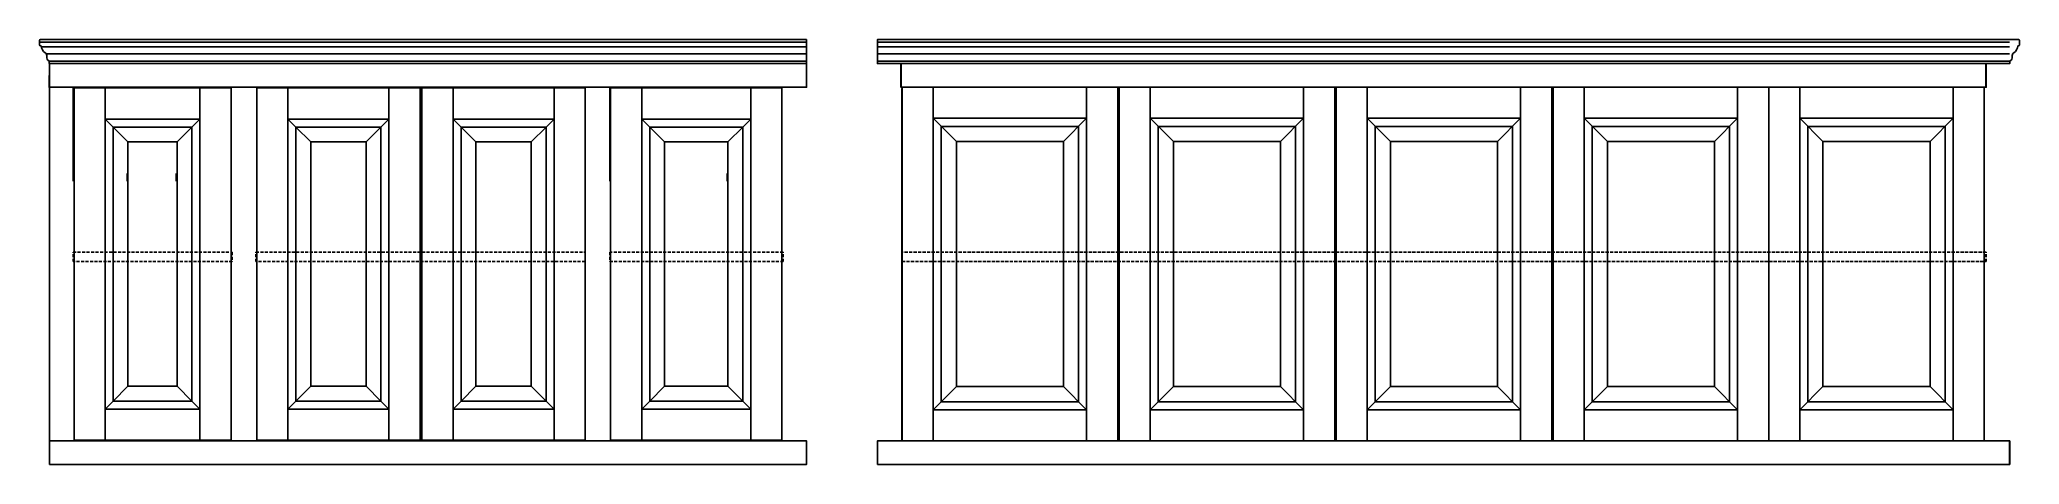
# Model space of a CAD drawing. Header units: inches. Extents: x 150 to 4791, y 0 to 2451.
# Drawn here: x 594 to 4791, y 1550 to 2451 of the extents above; entities that cross this region are included whole.
import ezdxf

# ---------------------------------------------------------------- set-up
doc = ezdxf.new("R2010")
doc.units = ezdxf.units.IN
doc.header["$MEASUREMENT"] = 0
doc.linetypes.add('HIDDEN', pattern=[9.525, 6.35, -3.175])

msp = doc.modelspace()

# ---------------------------------------------------------------- linework, layer by layer
at = {"color": 252}
for p, q in [((594, 2439), (594, 2450)), ((594, 2445.5), (2220, 2445.5)), ((595, 2451), (2220, 2451)), ((595, 2438), (597.5, 2438)), ((597.7, 2435.5), (2220, 2435.5)), ((2220, 2451), (2220, 2400)), ((2370, 2445.5), (4770, 2445.5)), ((2370, 2435.5), (4770, 2435.5)), ((4789.9, 2438), (4787.4, 2438)), ((4790.9, 2439), (4790.9, 2450)), ((608.1, 2420.5), (2220, 2420.5)), ((614, 2405.5), (2220, 2405.5)), ((614, 2401), (614, 2405.5)), ((615, 2400), (615, 1550)), ((2220, 2400), (615, 2400)), ((2370, 2420.5), (4770, 2420.5)), ((2370, 2405.5), (4770, 2405.5)), ((2370, 2400), (4770, 2400)), ((4770.9, 2401), (4770.9, 2405.5)), ((665, 2350), (665, 2188)), ((665, 2350), (665, 2150.6)), ((667, 2348.5), (934, 2348.5)), ((667, 2348.5), (667, 2165.2)), ((733, 2348.5), (733, 2186.5)), ((747.1, 2350), (932, 2350)), ((879.5, 2348.5), (1000, 2348.5)), ((934, 2186.5), (934, 2348.5)), ((1000, 2348.5), (1000, 1601.5)), ((1052.5, 2350), (1752.5, 2350)), ((1238, 2348.5), (1054.5, 2348.5)), ((1054.5, 2348.5), (1054.5, 2186.5)), ((1054.5, 2348.5), (1054.5, 2149.1)), ((1054.5, 2348.5), (1054.5, 2165.2)), ((1400.5, 2348.5), (1120.5, 2348.5)), ((1318.4, 2348.5), (1120.5, 2348.5)), ((1120.5, 2186.5), (1120.5, 2348.5)), ((1334.5, 2348.5), (1334.5, 2186.5)), ((1400.5, 2348.5), (1400.5, 2186.5)), ((1400.5, 2348.5), (1400.5, 2149.1)), ((1400.5, 2348.5), (1400.5, 2165.2)), ((1404.5, 2348.5), (1684.5, 2348.5)), ((1404.5, 2348.5), (1404.5, 2186.5)), ((1404.5, 2348.5), (1404.5, 2149.1)), ((1404.5, 2348.5), (1404.5, 2165.2)), ((1470.5, 2348.5), (1470.5, 2186.5)), ((1486.6, 2348.5), (1684.5, 2348.5)), ((1567, 2348.5), (1750.5, 2348.5)), ((1684.5, 2186.5), (1684.5, 2348.5)), ((1750.5, 2348.5), (1750.5, 2186.5)), ((1750.5, 2348.5), (1750.5, 2149.1)), ((1750.5, 2348.5), (1750.5, 2165.2)), ((1802.5, 2350), (1802.5, 2188)), ((1802.5, 2350), (1802.5, 2150.6)), ((1804.5, 2348.5), (2101.5, 2348.5)), ((1804.5, 2348.5), (1804.5, 2165.2)), ((1870.5, 2348.5), (1870.5, 2186.5)), ((1884.6, 2350), (2099.5, 2350)), ((2017, 2348.5), (2167.5, 2348.5)), ((2101.5, 2186.5), (2101.5, 2348.5)), ((2167.5, 2348.5), (2167.5, 2165.2)), ((2422, 2347), (2422, 2185)), ((2422, 2347), (2422, 2147.6)), ((2422, 2347), (2422, 2163.7)), ((733, 2282.5), (733, 2149.1)), ((733, 2282.5), (733, 2165.2)), ((934, 2282.5), (733, 2282.5)), ((750, 2265.5), (733, 2282.5)), ((934, 2282.5), (749.1, 2282.5)), ((934, 2282.5), (879.5, 2282.5)), ((917, 2265.5), (934, 2282.5)), ((934, 2165.2), (934, 2282.5)), ((934, 2149.1), (934, 2282.5)), ((1120.5, 2165.2), (1120.5, 2282.5)), ((1120.5, 2149.1), (1120.5, 2282.5)), ((1120.5, 2282.5), (1238, 2282.5)), ((1120.5, 2282.5), (1318.4, 2282.5)), ((1120.5, 2282.5), (1334.5, 2282.5)), ((1137.5, 2265.5), (1120.5, 2282.5)), ((1317.5, 2265.5), (1334.5, 2282.5)), ((1334.5, 2282.5), (1334.5, 2149.1)), ((1334.5, 2282.5), (1334.5, 2165.2)), ((1470.5, 2282.5), (1470.5, 2149.1)), ((1470.5, 2282.5), (1470.5, 2165.2)), ((1684.5, 2282.5), (1470.5, 2282.5)), ((1487.5, 2265.5), (1470.5, 2282.5)), ((1684.5, 2282.5), (1486.6, 2282.5)), ((1684.5, 2282.5), (1567, 2282.5)), ((1667.5, 2265.5), (1684.5, 2282.5)), ((1684.5, 2165.2), (1684.5, 2282.5)), ((1684.5, 2149.1), (1684.5, 2282.5)), ((1870.5, 2282.5), (1870.5, 2149.1)), ((1870.5, 2282.5), (1870.5, 2165.2)), ((2101.5, 2282.5), (1870.5, 2282.5)), ((1887.5, 2265.5), (1870.5, 2282.5)), ((2101.5, 2282.5), (1886.6, 2282.5)), ((2101.5, 2282.5), (2017, 2282.5)), ((2084.5, 2265.5), (2101.5, 2282.5)), ((2101.5, 2165.2), (2101.5, 2282.5)), ((2101.5, 2149.1), (2101.5, 2282.5)), ((2488.5, 2284), (2537.5, 2235)), ((2764.5, 2235), (2813.5, 2284)), ((2948.5, 2284), (2997.5, 2235)), ((3224.5, 2235), (3273.5, 2284)), ((3408.5, 2284), (3457.5, 2235)), ((3684.5, 2235), (3733.5, 2284)), ((3868.5, 2284), (3917.5, 2235)), ((4144.5, 2235), (4193.5, 2284)), ((4325.5, 2284), (4374.5, 2235)), ((4601.5, 2235), (4650.5, 2284)), ((917, 2265.5), (749.1, 2265.5)), ((750, 2265.5), (750, 2186.5)), ((750, 2265.5), (750, 2149.1)), ((750, 2265.5), (750, 2165.2)), ((917, 2265.5), (750, 2265.5)), ((750, 2265.5), (781.3, 2234.2)), ((781.3, 2234.2), (781.3, 2186.5)), ((781.3, 2234.2), (781.3, 2149.1)), ((885.7, 2234.2), (781.3, 2234.2)), ((885.7, 2234.2), (781.3, 2234.2)), ((917, 2265.5), (879.5, 2265.5)), ((885.7, 2234.2), (879.5, 2234.2)), ((917, 2265.5), (885.7, 2234.2)), ((885.7, 2234.2), (885.7, 2186.5)), ((885.7, 2234.2), (885.7, 2149.1)), ((917, 2165.2), (917, 2265.5)), ((917, 2149.1), (917, 2265.5)), ((917, 2186.5), (917, 2265.5)), ((1137.5, 2165.2), (1137.5, 2265.5)), ((1137.5, 2149.1), (1137.5, 2265.5)), ((1137.5, 2186.5), (1137.5, 2265.5)), ((1137.5, 2265.5), (1238, 2265.5)), ((1137.5, 2265.5), (1318.4, 2265.5)), ((1137.5, 2265.5), (1317.5, 2265.5)), ((1137.5, 2265.5), (1168.8, 2234.2)), ((1168.8, 2234.2), (1168.8, 2186.5)), ((1168.8, 2234.2), (1168.8, 2149.1)), ((1168.8, 2234.2), (1238, 2234.2)), ((1168.8, 2234.2), (1286.2, 2234.2)), ((1168.8, 2234.2), (1286.2, 2234.2)), ((1317.5, 2265.5), (1286.2, 2234.2)), ((1286.2, 2234.2), (1286.2, 2186.5)), ((1286.2, 2234.2), (1286.2, 2149.1)), ((1317.5, 2265.5), (1317.5, 2186.5)), ((1317.5, 2265.5), (1317.5, 2149.1)), ((1317.5, 2265.5), (1317.5, 2165.2)), ((1667.5, 2265.5), (1486.6, 2265.5)), ((1487.5, 2265.5), (1487.5, 2186.5)), ((1487.5, 2265.5), (1487.5, 2149.1)), ((1487.5, 2265.5), (1487.5, 2165.2)), ((1667.5, 2265.5), (1487.5, 2265.5)), ((1487.5, 2265.5), (1518.8, 2234.2)), ((1518.8, 2234.2), (1518.8, 2186.5)), ((1518.8, 2234.2), (1518.8, 2149.1)), ((1636.2, 2234.2), (1518.8, 2234.2)), ((1636.2, 2234.2), (1518.8, 2234.2)), ((1667.5, 2265.5), (1567, 2265.5)), ((1636.2, 2234.2), (1567, 2234.2)), ((1667.5, 2265.5), (1636.2, 2234.2)), ((1636.2, 2234.2), (1636.2, 2186.5)), ((1636.2, 2234.2), (1636.2, 2149.1)), ((1667.5, 2165.2), (1667.5, 2265.5)), ((1667.5, 2149.1), (1667.5, 2265.5)), ((1667.5, 2186.5), (1667.5, 2265.5)), ((2084.5, 2265.5), (1886.6, 2265.5)), ((1887.5, 2265.5), (1887.5, 2186.5)), ((1887.5, 2265.5), (1887.5, 2149.1)), ((1887.5, 2265.5), (1887.5, 2165.2)), ((2084.5, 2265.5), (1887.5, 2265.5)), ((1887.5, 2265.5), (1918.8, 2234.2)), ((1918.8, 2234.2), (1918.8, 2186.5)), ((1918.8, 2234.2), (1918.8, 2149.1)), ((2053.2, 2234.2), (1918.8, 2234.2)), ((2053.2, 2234.2), (1918.8, 2234.2)), ((2084.5, 2265.5), (2017, 2265.5)), ((2053.2, 2234.2), (2017, 2234.2)), ((2084.5, 2265.5), (2053.2, 2234.2)), ((2053.2, 2234.2), (2053.2, 2186.5)), ((2053.2, 2234.2), (2053.2, 2149.1)), ((2084.5, 2165.2), (2084.5, 2265.5)), ((2084.5, 2149.1), (2084.5, 2265.5)), ((2084.5, 2186.5), (2084.5, 2265.5)), ((667, 2165.2), (667, 1601.5)), ((733, 2165.2), (733, 1601.5)), ((750, 2165.2), (750, 1684.5)), ((779.3, 2150.6), (779.3, 2166.7)), ((781.3, 2165.2), (781.3, 1715.8)), ((883.7, 2150.6), (883.7, 2166.7)), ((885.7, 2165.2), (885.7, 1715.8)), ((917, 1684.5), (917, 2165.2)), ((934, 1601.5), (934, 2165.2)), ((1054.5, 2165.2), (1054.5, 1601.5)), ((1120.5, 1601.5), (1120.5, 2165.2)), ((1137.5, 1684.5), (1137.5, 2165.2)), ((1168.8, 2149.1), (1168.8, 2165.2)), ((1168.8, 2165.2), (1168.8, 1715.8)), ((1286.2, 2149.1), (1286.2, 2165.2)), ((1286.2, 2165.2), (1286.2, 1715.8)), ((1317.5, 2165.2), (1317.5, 1684.5)), ((1334.5, 2165.2), (1334.5, 1601.5)), ((1400.5, 2165.2), (1400.5, 1601.5)), ((1404.5, 2165.2), (1404.5, 1601.5)), ((1470.5, 2165.2), (1470.5, 1601.5)), ((1487.5, 2165.2), (1487.5, 1684.5)), ((1518.8, 2149.1), (1518.8, 2165.2)), ((1518.8, 2165.2), (1518.8, 1715.8)), ((1636.2, 2149.1), (1636.2, 2165.2)), ((1636.2, 2165.2), (1636.2, 1715.8)), ((1667.5, 1684.5), (1667.5, 2165.2)), ((1684.5, 1601.5), (1684.5, 2165.2)), ((1750.5, 2165.2), (1750.5, 1601.5)), ((1804.5, 2165.2), (1804.5, 1601.5)), ((1870.5, 2165.2), (1870.5, 1601.5)), ((1887.5, 2165.2), (1887.5, 1684.5)), ((1918.8, 2165.2), (1918.8, 1715.8)), ((2051.2, 2150.6), (2051.2, 2166.7)), ((2053.2, 2165.2), (2053.2, 1715.8)), ((2084.5, 1684.5), (2084.5, 2165.2)), ((2101.5, 1601.5), (2101.5, 2165.2)), ((2167.5, 2165.2), (2167.5, 1601.5)), ((2422, 2163.7), (2422, 1600)), ((750, 1684.5), (733, 1667.5)), ((917, 1684.5), (749.1, 1684.5)), ((917, 1684.5), (749.1, 1684.5)), ((750, 1684.5), (781.3, 1715.8)), ((917, 1684.5), (750, 1684.5)), ((917, 1684.5), (750, 1684.5)), ((885.7, 1715.8), (781.3, 1715.8)), ((885.7, 1715.8), (781.3, 1715.8)), ((885.7, 1715.8), (879.5, 1715.8)), ((917, 1684.5), (879.5, 1684.5)), ((917, 1684.5), (879.5, 1684.5)), ((917, 1684.5), (885.7, 1715.8)), ((917, 1684.5), (934, 1667.5)), ((1137.5, 1684.5), (1120.5, 1667.5)), ((1137.5, 1684.5), (1168.8, 1715.8)), ((1137.5, 1684.5), (1238, 1684.5)), ((1137.5, 1684.5), (1318.4, 1684.5)), ((1137.5, 1684.5), (1317.5, 1684.5)), ((1137.5, 1684.5), (1238, 1684.5)), ((1137.5, 1684.5), (1318.4, 1684.5)), ((1137.5, 1684.5), (1317.5, 1684.5)), ((1168.8, 1715.8), (1238, 1715.8)), ((1168.8, 1715.8), (1286.2, 1715.8)), ((1168.8, 1715.8), (1286.2, 1715.8)), ((1317.5, 1684.5), (1286.2, 1715.8)), ((1317.5, 1684.5), (1334.5, 1667.5)), ((1487.5, 1684.5), (1470.5, 1667.5)), ((1667.5, 1684.5), (1486.6, 1684.5)), ((1667.5, 1684.5), (1486.6, 1684.5)), ((1487.5, 1684.5), (1518.8, 1715.8)), ((1667.5, 1684.5), (1487.5, 1684.5)), ((1667.5, 1684.5), (1487.5, 1684.5)), ((1636.2, 1715.8), (1518.8, 1715.8)), ((1636.2, 1715.8), (1518.8, 1715.8)), ((1636.2, 1715.8), (1567, 1715.8)), ((1667.5, 1684.5), (1567, 1684.5)), ((1667.5, 1684.5), (1567, 1684.5)), ((1667.5, 1684.5), (1636.2, 1715.8)), ((1667.5, 1684.5), (1684.5, 1667.5)), ((1887.5, 1684.5), (1870.5, 1667.5)), ((2084.5, 1684.5), (1886.6, 1684.5)), ((2084.5, 1684.5), (1886.6, 1684.5)), ((1887.5, 1684.5), (1918.8, 1715.8)), ((2084.5, 1684.5), (1887.5, 1684.5)), ((2084.5, 1684.5), (1887.5, 1684.5)), ((2053.2, 1715.8), (1918.8, 1715.8)), ((2053.2, 1715.8), (1918.8, 1715.8)), ((2053.2, 1715.8), (2017, 1715.8)), ((2084.5, 1684.5), (2017, 1684.5)), ((2084.5, 1684.5), (2017, 1684.5)), ((2084.5, 1684.5), (2053.2, 1715.8)), ((2084.5, 1684.5), (2101.5, 1667.5)), ((2537.5, 1715), (2488.5, 1666)), ((2764.5, 1715), (2813.5, 1666)), ((2997.5, 1715), (2948.5, 1666)), ((3224.5, 1715), (3273.5, 1666)), ((3457.5, 1715), (3408.5, 1666)), ((3684.5, 1715), (3733.5, 1666)), ((3917.5, 1715), (3868.5, 1666)), ((4144.5, 1715), (4193.5, 1666)), ((4374.5, 1715), (4325.5, 1666)), ((4601.5, 1715), (4650.5, 1666)), ((934, 1667.5), (733, 1667.5)), ((934, 1667.5), (749.1, 1667.5)), ((934, 1667.5), (879.5, 1667.5)), ((1120.5, 1667.5), (1238, 1667.5)), ((1120.5, 1667.5), (1318.4, 1667.5)), ((1120.5, 1667.5), (1334.5, 1667.5)), ((1684.5, 1667.5), (1470.5, 1667.5)), ((1684.5, 1667.5), (1486.6, 1667.5)), ((1684.5, 1667.5), (1567, 1667.5)), ((2101.5, 1667.5), (1870.5, 1667.5)), ((2101.5, 1667.5), (1886.6, 1667.5)), ((2101.5, 1667.5), (2017, 1667.5)), ((665, 1600), (1002.5, 1600)), ((934, 1601.5), (667, 1601.5)), ((1000, 1601.5), (879.5, 1601.5)), ((1052.5, 1600), (1752.5, 1600)), ((1054.5, 1601.5), (1238, 1601.5)), ((1120.5, 1601.5), (1318.4, 1601.5)), ((1120.5, 1601.5), (1400.5, 1601.5)), ((1684.5, 1601.5), (1404.5, 1601.5)), ((1684.5, 1601.5), (1486.6, 1601.5)), ((1750.5, 1601.5), (1567, 1601.5)), ((1802.5, 1600), (2170, 1600)), ((1802.5, 1600), (2170, 1600)), ((2101.5, 1601.5), (1804.5, 1601.5)), ((2167.5, 1601.5), (2017, 1601.5)), ((615, 1550), (2220, 1550)), ((1802.5, 1550), (1802.5, 1550)), ((2370, 1550), (4770, 1550)), ((2370.5, 1550), (4770.5, 1550))]:
    msp.add_line(p, q, dxfattribs=at)
msp.add_lwpolyline([(4770, 2400), (2370, 2400), (2370, 2451), (4790, 2451)], dxfattribs=at)
for points in [[(615, 2400), (2220, 2400), (2220, 2350), (614, 2350)], [(2420, 2400), (4720, 2400), (4720, 2350), (2420, 2350)], [(2420.5, 2400), (4720.5, 2400), (4720.5, 2350), (2420.5, 2350)], [(2422.5, 2350), (2488.5, 2350), (2488.5, 1600), (2422.5, 1600)], [(2488.5, 2350), (2813.5, 2350), (2813.5, 2284), (2488.5, 2284)], [(2813.5, 2350), (2879.5, 2350), (2879.5, 1600), (2813.5, 1600)], [(2882.5, 2350), (2948.5, 2350), (2948.5, 1600), (2882.5, 1600)], [(2948.5, 2350), (3273.5, 2350), (3273.5, 2284), (2948.5, 2284)], [(3273.5, 2350), (3339.5, 2350), (3339.5, 1600), (3273.5, 1600)], [(3342.5, 2350), (3408.5, 2350), (3408.5, 1600), (3342.5, 1600)], [(3408.5, 2350), (3733.5, 2350), (3733.5, 2284), (3408.5, 2284)], [(3733.5, 2350), (3799.5, 2350), (3799.5, 1600), (3733.5, 1600)], [(3802.5, 2350), (3868.5, 2350), (3868.5, 1600), (3802.5, 1600)], [(3868.5, 2350), (4193.5, 2350), (4193.5, 2284), (3868.5, 2284)], [(4193.5, 2350), (4259.5, 2350), (4259.5, 1600), (4193.5, 1600)], [(4259.5, 2350), (4325.5, 2350), (4325.5, 1600), (4259.5, 1600)], [(4325.5, 2350), (4650.5, 2350), (4650.5, 2284), (4325.5, 2284)], [(4650.5, 2350), (4716.5, 2350), (4716.5, 1600), (4650.5, 1600)], [(2488.5, 2284), (2813.5, 2284), (2813.5, 1666), (2488.5, 1666)], [(2505.5, 2267), (2796.5, 2267), (2796.5, 1683), (2505.5, 1683)], [(2948.5, 2284), (3273.5, 2284), (3273.5, 1666), (2948.5, 1666)], [(2965.5, 2267), (3256.5, 2267), (3256.5, 1683), (2965.5, 1683)], [(3408.5, 2284), (3733.5, 2284), (3733.5, 1666), (3408.5, 1666)], [(3425.5, 2267), (3716.5, 2267), (3716.5, 1683), (3425.5, 1683)], [(3868.5, 2284), (4193.5, 2284), (4193.5, 1666), (3868.5, 1666)], [(3885.5, 2267), (4176.5, 2267), (4176.5, 1683), (3885.5, 1683)], [(4325.5, 2284), (4650.5, 2284), (4650.5, 1666), (4325.5, 1666)], [(4342.5, 2267), (4633.5, 2267), (4633.5, 1683), (4342.5, 1683)], [(2537.5, 2235), (2764.5, 2235), (2764.5, 1715), (2537.5, 1715)], [(2997.5, 2235), (3224.5, 2235), (3224.5, 1715), (2997.5, 1715)], [(3457.5, 2235), (3684.5, 2235), (3684.5, 1715), (3457.5, 1715)], [(3917.5, 2235), (4144.5, 2235), (4144.5, 1715), (3917.5, 1715)], [(4374.5, 2235), (4601.5, 2235), (4601.5, 1715), (4374.5, 1715)], [(2488.5, 1600), (2813.5, 1600), (2813.5, 1666), (2488.5, 1666)], [(2948.5, 1600), (3273.5, 1600), (3273.5, 1666), (2948.5, 1666)], [(3408.5, 1600), (3733.5, 1600), (3733.5, 1666), (3408.5, 1666)], [(3868.5, 1600), (4193.5, 1600), (4193.5, 1666), (3868.5, 1666)], [(4325.5, 1600), (4650.5, 1600), (4650.5, 1666), (4325.5, 1666)], [(615, 1550), (2220, 1550), (2220, 1600), (615, 1600)], [(2370, 1550), (4769.9, 1550), (4769.9, 1600), (2370, 1600)], [(2370.5, 1550), (4770.4, 1550), (4770.4, 1600), (2370.5, 1600)]]:
    msp.add_lwpolyline(points, close=True, dxfattribs=at)
at = {"color": 252, "linetype": 'HIDDEN'}
for points in [[(665, 2000), (1002.5, 2000), (1002.5, 1980), (665, 1980)], [(1052.5, 2000), (1750.5, 2000), (1750.5, 1980), (1052.5, 1980)], [(2170, 2000), (1802.5, 2000), (1802.5, 1980), (2170, 1980)], [(4720, 2000), (2422, 2000), (2422, 1980), (4720, 1980)], [(4720.5, 2000), (2422.5, 2000), (2422.5, 1980), (4720.5, 1980)]]:
    msp.add_lwpolyline(points, close=True, dxfattribs=at)
at = {"color": 252}
for centre, radius, start, end in [((595, 2450), 1, 90, 180), ((595, 2439), 1, 180, 270), ((616.2, 2438.4), 18.7, 181.1364, 237.0488), ((4768.7, 2438.4), 18.7, 302.9512, 358.8636), ((4789.9, 2450), 1, 0, 90), ((4789.9, 2439), 1, 270, 0), ((601.6, 2416.3), 7.72, 349.4221, 55.488), ((616.8, 2412.8), 7.81, 164.4268, 249.2905), ((615, 2401), 1, 180, 270), ((4769.9, 2401), 1, 270, 0), ((4768.1, 2412.8), 7.81, 290.7095, 15.5732), ((4783.2, 2416.3), 7.72, 124.512, 190.5779)]:
    msp.add_arc(centre, radius, start, end, dxfattribs=at)

doc.saveas('drawing.dxf')
